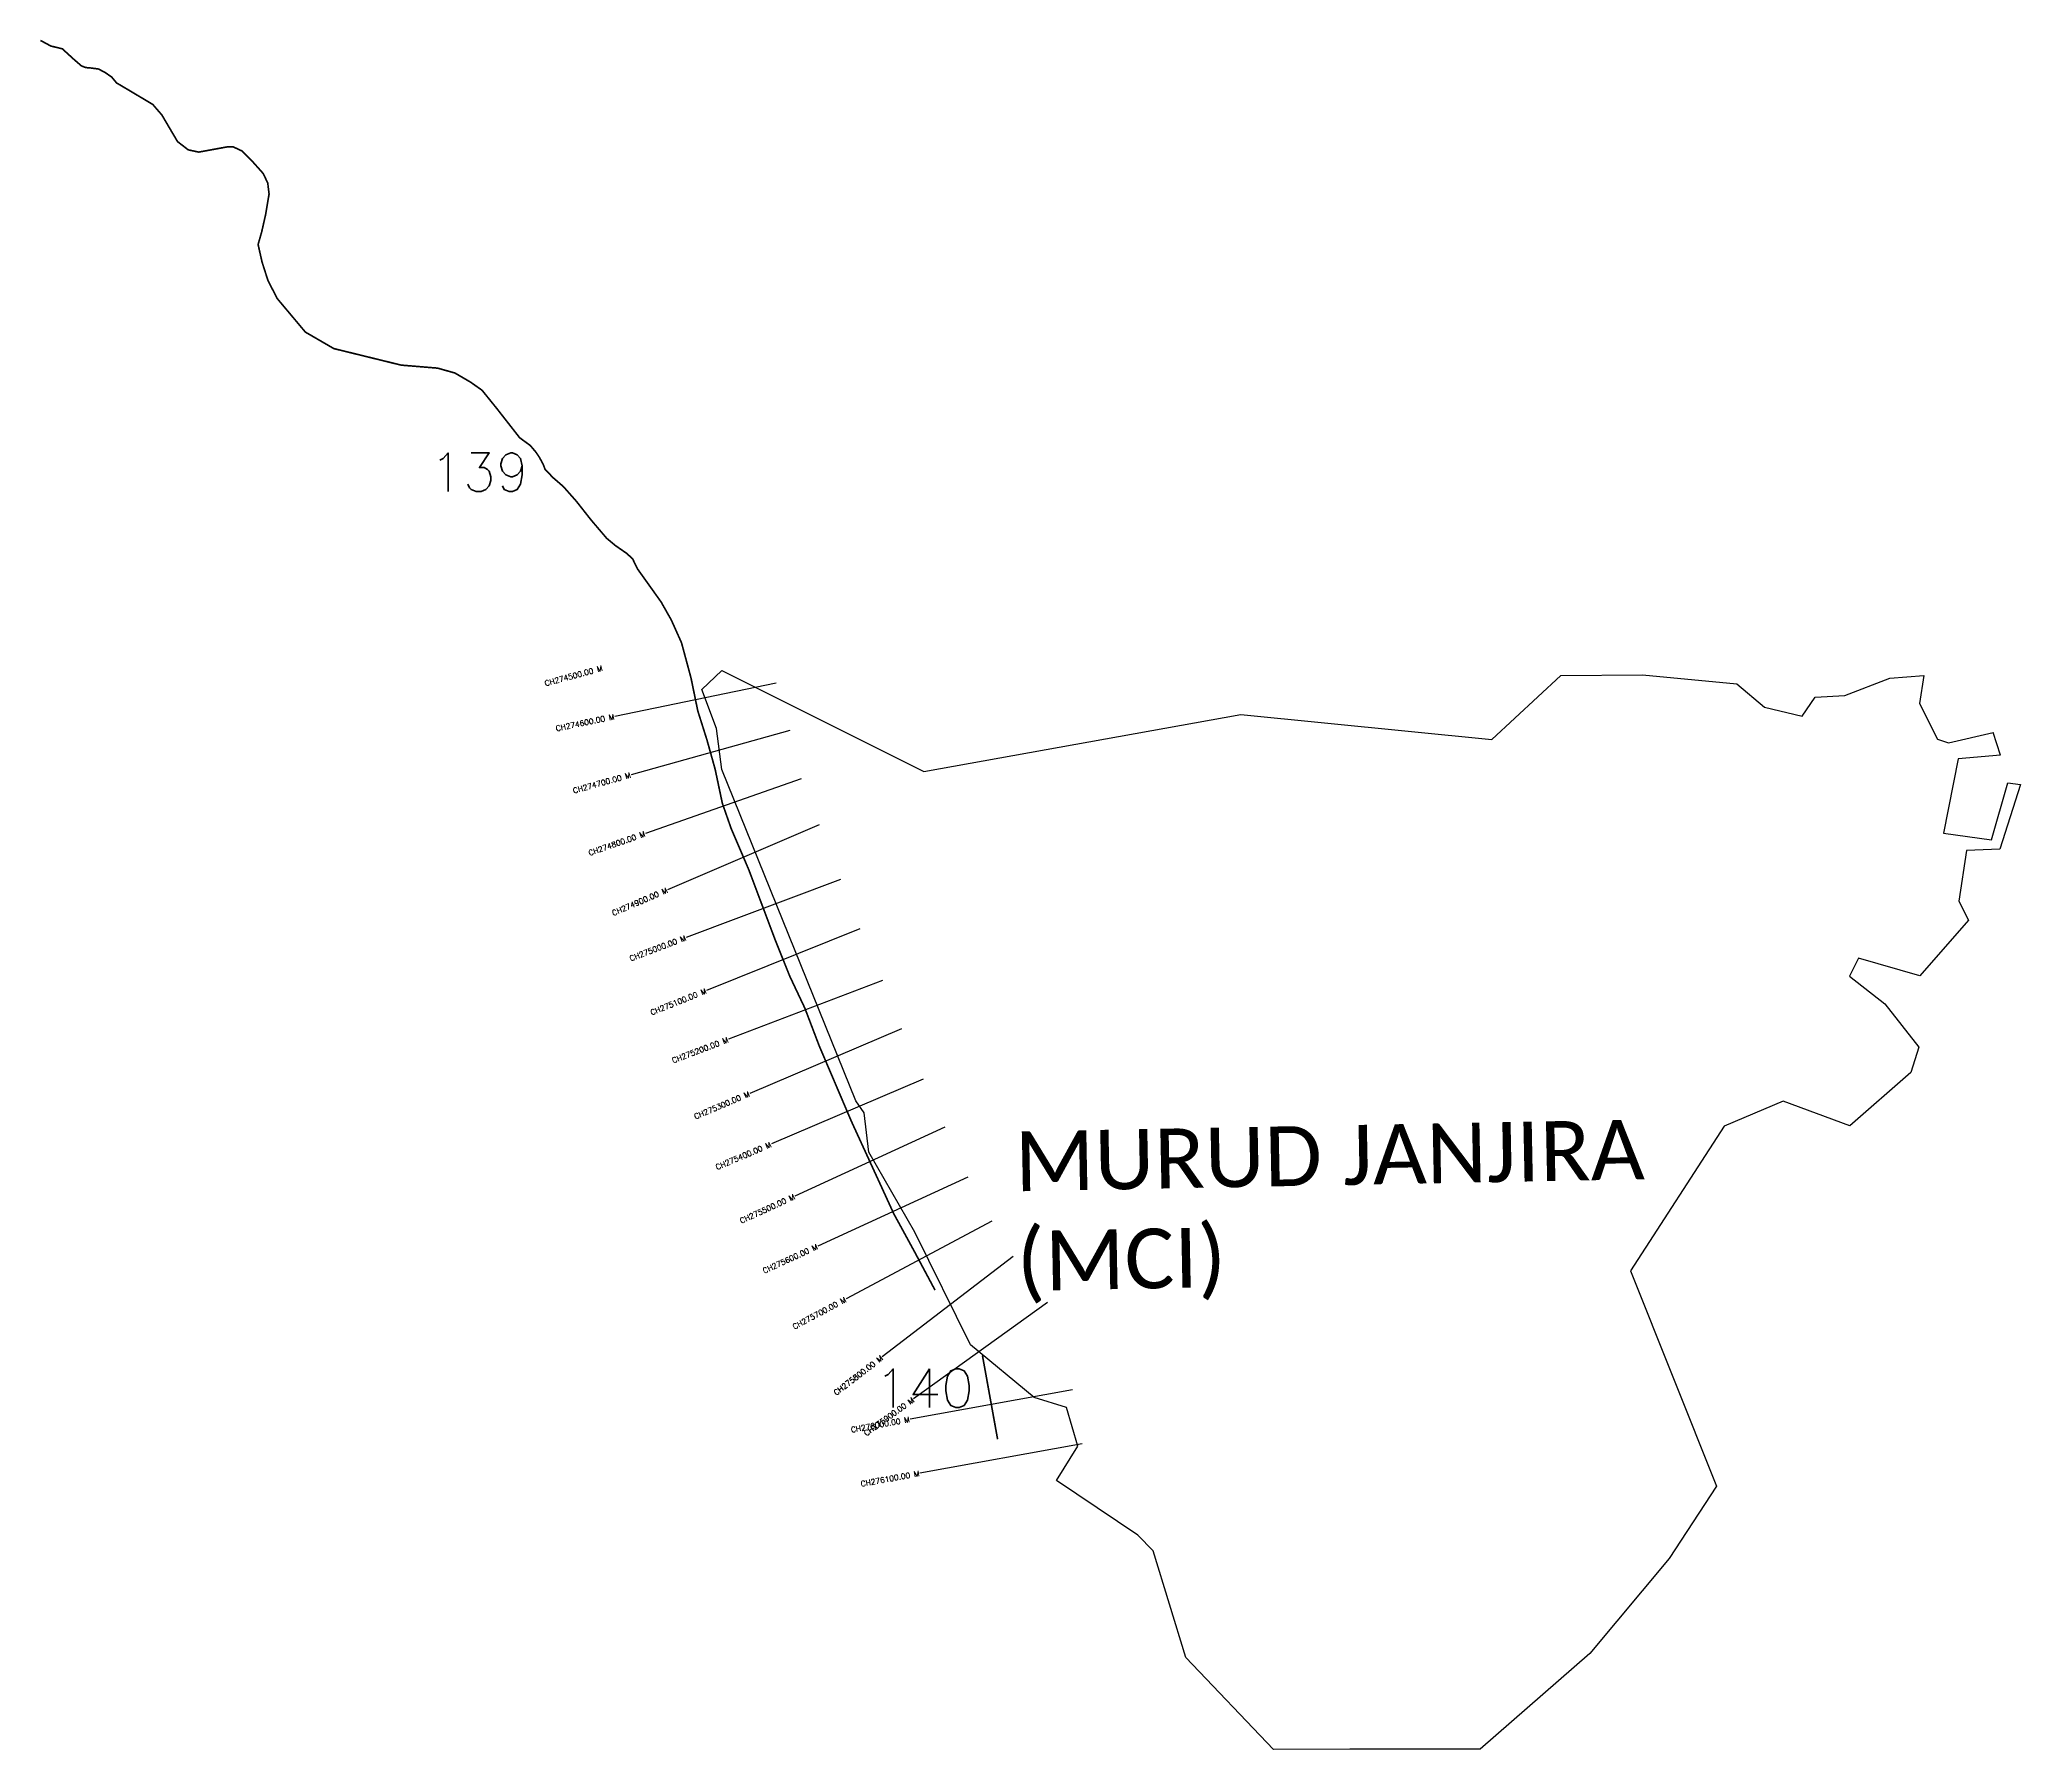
# Model space of a CAD drawing. Header units: metres. Extents: x 282509 to 286112, y 2026364 to 2029474.
import ezdxf
from ezdxf.enums import TextEntityAlignment as Align

# ---------------------------------------------------------------- set-up
doc = ezdxf.new("R2010")
doc.units = ezdxf.units.M
for name, color, linetype in [('CS', 134, 'Continuous'), ('CSMark', 6, 'Continuous'), ('NATURALLY PROTECTED', 3, 'Continuous'), ('village', 3, 'Continuous'), ('VILLAGE NAME', 250, 'Continuous')]:
    doc.layers.add(name, color=color, linetype=linetype)
doc.styles.get("Standard").update_dxf_attribs({"font": 'simplex.shx'})

msp = doc.modelspace()

# ---------------------------------------------------------------- linework, layer by layer
at = {"color": 6, "flags": 128}
msp.add_lwpolyline([(286075.6, 2028172.4), (286062.3, 2028213.4)], dxfattribs=at)
at = {"layer": 'CS'}
for p, q in [((283849, 2028303.1), (283555.2, 2028242.5)), ((283873.9, 2028216.8), (283584.8, 2028136.5)), ((283894.1, 2028129.1), (283611, 2028029.9)), ((283927.1, 2028045.6), (283651.4, 2027927.4)), ((283965.9, 2027946.1), (283685.1, 2027840.5)), ((284000.7, 2027855.9), (283722.3, 2027744.2)), ((284042.3, 2027762.2), (283762, 2027655.3)), ((284076.9, 2027674.5), (283800.9, 2027556.9)), ((284116.1, 2027582.5), (283840, 2027464.9)), ((284155.6, 2027495.2), (283882.9, 2027370)), ((284197.3, 2027404.3), (283924.7, 2027279.2)), ((284240.8, 2027324.4), (283976.2, 2027183.1)), ((284279.8, 2027260.3), (284041.9, 2027077.5)), ((284342.3, 2027176.3), (284098.8, 2027001.1)), ((284387.7, 2027017.8), (284092.6, 2026964.3)), ((284405.6, 2026919.5), (284110.4, 2026865.9))]:
    msp.add_line(p, q, dxfattribs=at)
at = {"layer": 'NATURALLY PROTECTED', "const_width": 3, "flags": 128}
for points in [[(282510.5, 2029472.2), (282529.6, 2029462), (282550.3, 2029457), (282570.3, 2029438.7), (282584.8, 2029426.1), (282592.6, 2029422.9), (282603, 2029422), (282616.2, 2029420.2), (282628.5, 2029413.6), (282640, 2029405.7), (282649, 2029394.9), (282673.2, 2029380.6), (282714.8, 2029355.8), (282731.4, 2029336.6), (282745.9, 2029311.9), (282759.9, 2029288.2), (282779.3, 2029273.2), (282798.4, 2029269.1), (282849.3, 2029278.4), (282861.6, 2029278.4), (282876.8, 2029271.3), (282896.1, 2029252.1), (282915.4, 2029230.5), (282923.9, 2029213.2), (282926.4, 2029192.9), (282920.1, 2029155.5), (282912.8, 2029123.3), (282906.4, 2029101.1), (282913.6, 2029069.1), (282924.3, 2029035.7), (282941.2, 2029002.7), (282992.4, 2028941.7), (283044.1, 2028911.7), (283166.7, 2028881.6), (283233.1, 2028876.1), (283264.5, 2028867.2), (283292.9, 2028850.6), (283313.8, 2028835.9), (283341.4, 2028801.7), (283382.2, 2028749.5), (283401.5, 2028735.4), (283412, 2028723), (283418.2, 2028713.7), (283425.1, 2028700.9), (283428.4, 2028692.2), (283442.7, 2028677.1), (283461.6, 2028660.8), (283485.3, 2028634), (283512.3, 2028599.7), (283540.5, 2028566.6), (283556.7, 2028553.1), (283577, 2028539.1), (283587.8, 2028529), (283596.3, 2028511.3), (283639.6, 2028450.6), (283658.1, 2028417.9), (283676.6, 2028376.6), (283693.9, 2028312.5), (283706.2, 2028252.7), (283723, 2028199.5), (283737.8, 2028146.4), (283751, 2028084.1), (283766.9, 2028038.7), (283799, 2027963.7), (283847.2, 2027835.6), (283873.4, 2027770.3), (283901, 2027711.8), (283927.1, 2027643.3), (283985.6, 2027506.1), (284062.8, 2027337.8), (284100, 2027269.7), (284137.8, 2027198.9)], [(284224, 2027080.2), (284251.6, 2026927.7)]]:
    msp.add_lwpolyline(points, dxfattribs=at)
at = {"layer": 'village', "color": 6}
for points in [[(286112.1, 2028118.9, 0), (286074.7, 2028001.1, 0), (286014.1, 2027998.7, 0), (286000.3, 2027906.3, 0), (286017.7, 2027872.2, 0), (285929.4, 2027770.4, 0), (285817.3, 2027802.6, 0), (285801.1, 2027769.8, 0), (285865.2, 2027719.7, 0), (285927.2, 2027640.7, 0), (285912.8, 2027594.6, 0), (285801.7, 2027498, 0), (285680.4, 2027542.9, 0), (285573, 2027497.1, 0), (285403, 2027233.8, 0), (285559, 2026842.1, 0), (285472.9, 2026710.8, 0), (285329.1, 2026537.9, 0), (285129.4, 2026363.9, 0), (284892.3, 2026363.7, 0), (284753.5, 2026363.6, 0), (284594, 2026530.5, 0), (284534.4, 2026724.7, 0), (284506.4, 2026753.2, 0), (284358.8, 2026852.8, 0), (284397.3, 2026915, 0), (284377, 2026985.6, 0), (284317.8, 2027003.6, 0), (284202.5, 2027099.5, 0), (284101.1, 2027304.7, 0), (284017.1, 2027449.9, 0), (284008.7, 2027521.3, 0), (283993.9, 2027543.3, 0), (283750.1, 2028146.2, 0), (283740, 2028220.7, 0), (283713.3, 2028291.3, 0), (283749.9, 2028326.2, 0), (284117.5, 2028142.2, 0), (284693.9, 2028246, 0), (285150.6, 2028200.4, 0), (285276, 2028316.9, 0), (285424.5, 2028318.1, 0), (285596, 2028302, 0), (285646.5, 2028259.6, 0), (285715, 2028242.8, 0), (285739, 2028277.7, 0), (285793, 2028280.6, 0), (285874.7, 2028312.2, 0), (285936.7, 2028316.8, 0), (285928.4, 2028266.3, 0), (285961, 2028201.2, 0), (285981.1, 2028194.6, 0), (286062.3, 2028213.4, 0)], [(286075.6, 2028172.4, 0), (285999.1, 2028165.3, 0), (285972.3, 2028030, 0), (286059.8, 2028018.1, 0), (286089, 2028121.5, 0), (286112.1, 2028118.9, 0)]]:
    msp.add_polyline3d(points, dxfattribs=at)

# ---------------------------------------------------------------- texts
at = {"char_height": 70, "attachment_point": 1}
for s, insert in [('139', (283218.9, 2028721.8)), ('140', (284028.7, 2027055.6))]:
    msp.add_mtext_dynamic_manual_height_columns(s, width=95.172, gutter_width=1, heights=[0], dxfattribs=dict(at, insert=insert))
at = {"layer": 'CSMark'}
for s, rotation, p in [('CH274500.00 M', 15.077, (283532.6, 2028330.6)), ('CH274600.00 M', 11.6576, (283554.2, 2028242.3)), ('CH274700.00 M', 15.5425, (283583.9, 2028136.2)), ('CH274800.00 M', 19.3079, (283610.1, 2028029.5)), ('CH274900.00 M', 23.2085, (283650.5, 2027927)), ('CH275000.00 M', 20.6174, (283684.2, 2027840.1)), ('CH275100.00 M', 21.8534, (283721.3, 2027743.8)), ('CH275200.00 M', 20.8784, (283761.1, 2027654.9)), ('CH275300.00 M', 23.0655, (283799.9, 2027556.5)), ('CH275400.00 M', 23.0655, (283839.1, 2027464.5)), ('CH275500.00 M', 24.6522, (283882, 2027369.6)), ('CH275600.00 M', 24.6522, (283923.7, 2027278.7)), ('CH275700.00 M', 28.1009, (283975.3, 2027182.6)), ('CH275800.00 M', 37.536, (284041.1, 2027076.9)), ('CH275900.00 M', 35.7366, (284098, 2027000.5)), ('CH276000.00 M', 10.2895, (284091.6, 2026964.1)), ('CH276100.00 M', 10.2895, (284109.4, 2026865.7))]:
    msp.add_text(s, height=10, rotation=rotation, dxfattribs=at).set_placement(p, align=Align.MIDDLE_RIGHT)
at = {"layer": 'VILLAGE NAME', "insert": (284281.8, 2027487.4), "char_height": 108.748, "attachment_point": 1, "rotation": 1.1028}
msp.add_mtext_dynamic_manual_height_columns('{\\fCalibri|b0|i0|c0|p34;MURUD JANJIRA (MCI)}', width=1174.7, gutter_width=543.7, heights=[0], dxfattribs=at)

doc.saveas('drawing.dxf')
